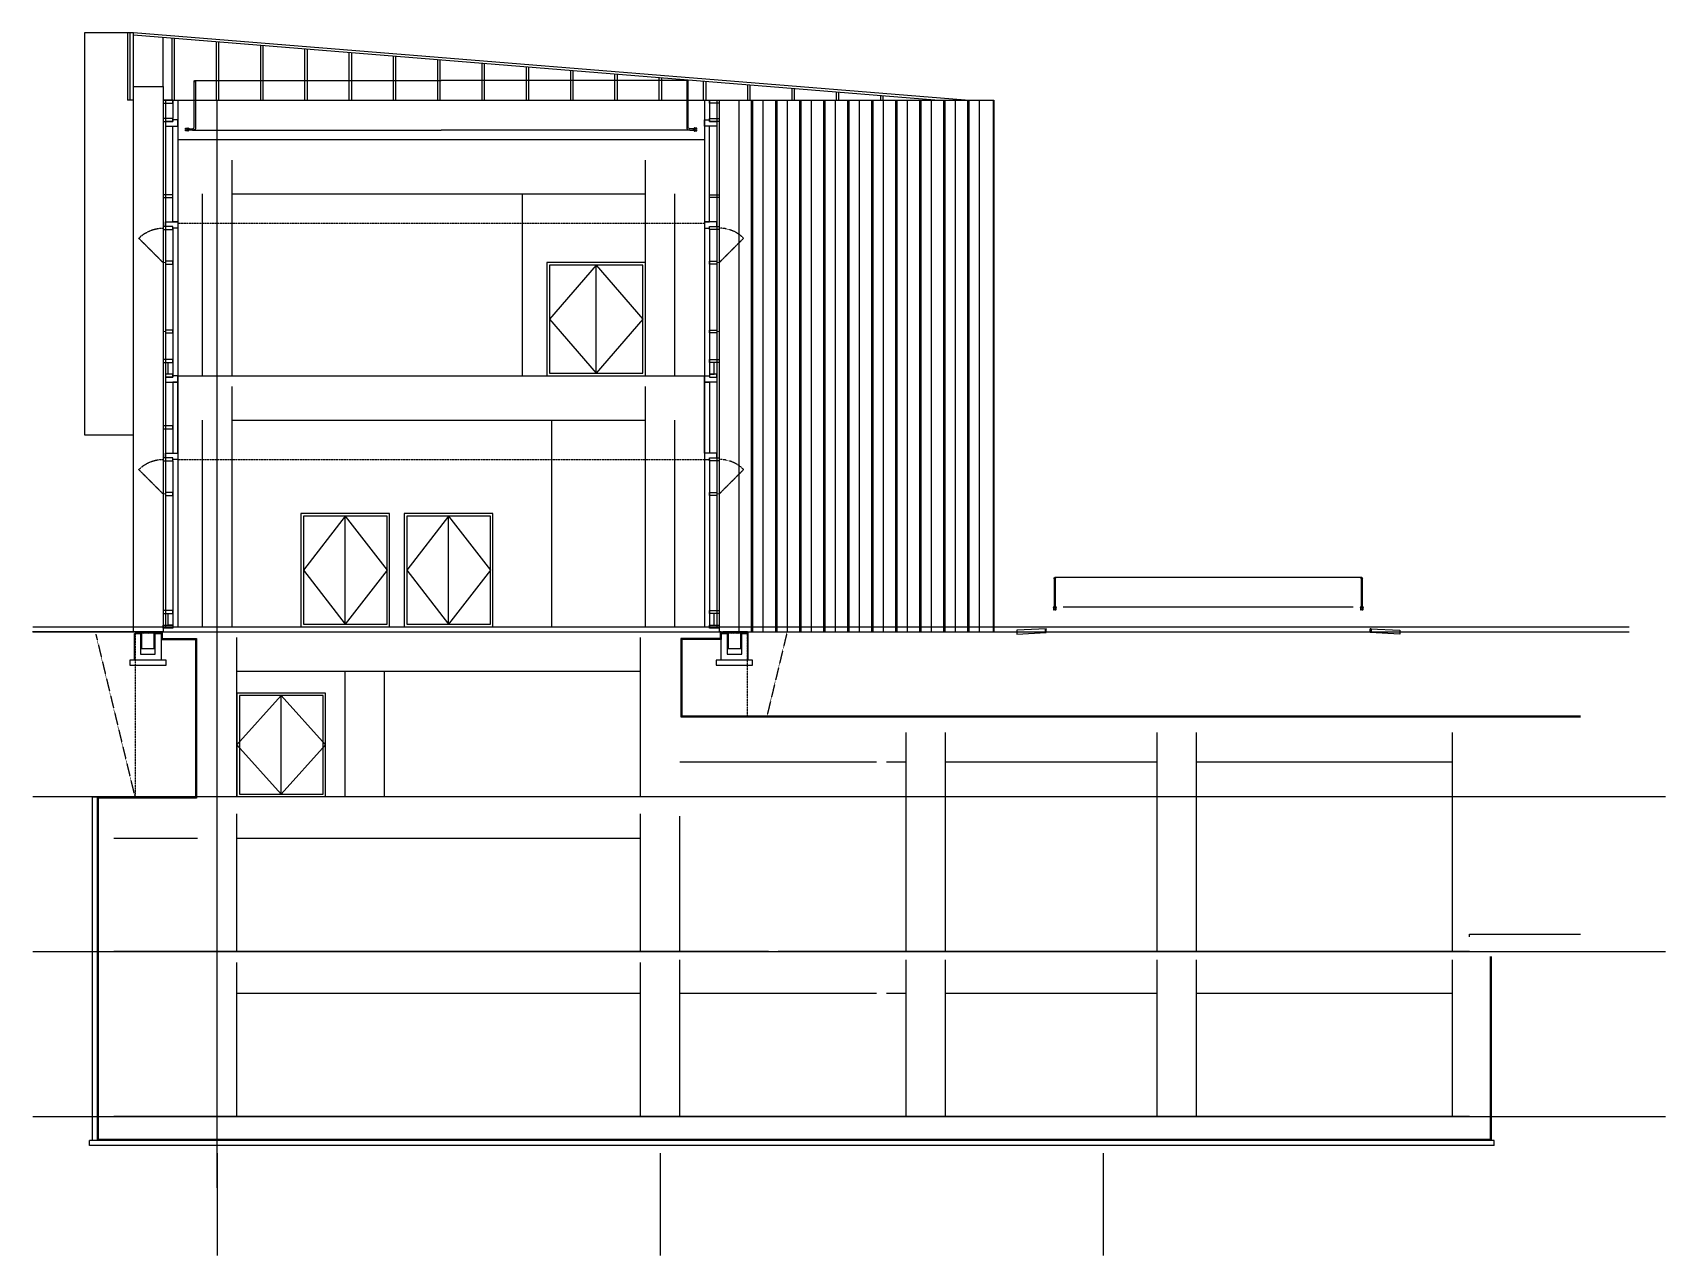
# Model space of a CAD drawing. Extents: x -46296 to 410892, y -132363 to 283170.
# Drawn here: x 31903 to 65083, y 258325 to 283170 of the extents above; entities that cross this region are included whole.
import ezdxf

# ---------------------------------------------------------------- set-up
doc = ezdxf.new("R2010")
doc.units = 0
doc.header["$LTSCALE"] = 5
doc.linetypes.add('DASH', pattern=[0.35, 0.25, -0.1])
doc.layers.get('0').update_dxf_attribs({"linetype": 'CONTINUOUS'})
for name, color, linetype in [('01-标注_轴线坐标', 132, 'CONTINUOUS'), ('05-填充_天正', 26, 'CONTINUOUS'), ('A-C_玻璃幕墙', 140, 'CONTINUOUS'), ('A-C_门', 150, 'CONTINUOUS'), ('A-D_龙骨', 152, 'CONTINUOUS'), ('A-E_栏杆', 232, 'CONTINUOUS'), ('A-O_散水', 134, 'CONTINUOUS'), ('A-SUR_保温', 222, 'CONTINUOUS'), ('A-SUR_吊顶', 40, 'CONTINUOUS'), ('A-SUR_看线', 231, 'CONTINUOUS'), ('A-SUR_面层', 191, 'CONTINUOUS'), ('A-TECH_结构', 21, 'CONTINUOUS'), ('A_STR-砌块墙', 121, 'CONTINUOUS'), ('构造物', 145, 'CONTINUOUS')]:
    doc.layers.add(name, color=color, linetype=linetype)
doc.layers.add('04-不打印_辅助线', color=165, linetype='CONTINUOUS', plot=False)
pattern_1 = [(45, (4697.017, 670), (-17.96051, 17.96051), []), (45, (4714.977, 670), (-17.96051, 17.96051), [12.7, -6.35])]

# ---------------------------------------------------------------- blocks, each defined once
blk = doc.blocks.new('*U163')
blk.add_lwpolyline([(0, 100), (240, 100), (240, 0), (0, 0)], close=True)
blk = doc.blocks.new('幕墙龙骨')
blk.add_lwpolyline([(-200, 30), (-200, -30), (0, -30), (0, 30)], close=True)
blk = doc.blocks.new('A$C7E4F2567')
for points in [[(-150, 0), (1650, 0), (1650, 2300), (-150, 2300)], [(-100, 50), (1600, 50), (1600, 2250), (-100, 2250)]]:
    blk.add_lwpolyline(points, close=True)
for points in [[(750, 2250), (-100, 1150), (750, 50)], [(750, 50), (750, 2250)], [(750, 2250), (1600, 1150), (750, 50)]]:
    blk.add_lwpolyline(points)
blk = doc.blocks.new('A$C0F0450A9')
for points in [[(-125, 0), (-125, -1372)], [(-75, 0), (-75, -1372)], [(16900, -1372), (0, 0)], [(16282, -1372), (0, -50)], [(775, -113), (775, -1372)], [(825, -117), (825, -1372)], [(1675, -186), (1675, -1372)], [(1725, -190), (1725, -1372)], [(2575, -259), (2575, -1372)], [(2625, -263), (2625, -1372)], [(3475, -332), (3475, -1372)], [(3525, -336), (3525, -1372)], [(4375, -405), (4375, -1372)], [(4425, -409), (4425, -1372)], [(5275, -478), (5275, -1372)], [(5325, -483), (5325, -1372)], [(6175, -552), (6175, -1372)], [(6225, -556), (6225, -1372)], [(7075, -625), (7075, -1372)], [(7125, -629), (7125, -1372)], [(7975, -698), (7975, -1372)], [(8025, -702), (8025, -1372)], [(8875, -771), (8875, -1372)], [(8925, -775), (8925, -1372)], [(9775, -844), (9775, -1372)], [(9825, -848), (9825, -1372)], [(10675, -917), (10675, -1372)], [(10725, -921), (10725, -1372)], [(11575, -990), (11575, -1372)], [(11625, -994), (11625, -1372)], [(12475, -1063), (12475, -1372)], [(12525, -1067), (12525, -1372)], [(13375, -1136), (13375, -1372)], [(13425, -1140), (13425, -1372)], [(14275, -1209), (14275, -1372)], [(14325, -1213), (14325, -1372)], [(15175, -1282), (15175, -1372)], [(15225, -1286), (15225, -1372)], [(0, -1372), (-125, -1372)], [(16075, -1355), (16075, -1372)], [(16125, -1360), (16125, -1372)]]:
    blk.add_lwpolyline(points)
blk = doc.blocks.new('yk01')
at = {"const_width": 20}
blk.add_lwpolyline([(-150, 0), (-200, 0)], dxfattribs=at)
blk.add_lwpolyline([(-150, 30), (-150, -30), (0, -30), (0, 30)], close=True)
blk = doc.blocks.new('A$C64AB60F3')
at = {"layer": 'A-D_龙骨', "linetype": 'DASH'}
blk.add_lwpolyline([(0, 0), (495, 495)], dxfattribs=at)
blk.add_arc((0, 0), 700, 45, 90, dxfattribs=at)
blk = doc.blocks.new('dsfs1')
at = {"layer": 'A-E_栏杆'}
for p, q in [((144, 1145), (5150, 1145)), ((37, 165), (7, 165)), ((99, 135), (5150, 135))]:
    blk.add_line(p, q, dxfattribs=at)
for points in [[(7, 165), (99, 165, 0.414214), (129, 195), (129, 1130)], [(159, 1130), (159, 195, -0.414214), (99, 135), (7, 135)], [(-22, 169, 0.038299), (-38, 166), (-38, 158), (-47, 158), (-47, 171, -0.414214), (-40, 178), (-7, 178, -0.414214), (0, 171)], [(0, 129, -0.414214), (-7, 122), (-40, 122, -0.414214), (-47, 129), (-47, 142), (-38, 142), (-38, 134, 0.038299), (-22, 131, 0.038299)], [(-22, 131, 0.022818), (-9, 133), (-9, 167, 0.022818), (-22, 169)]]:
    blk.add_lwpolyline(points, format="xyb", dxfattribs=at)
blk.add_lwpolyline([(7, 116), (0, 116), (0, 184), (7, 184)], close=True, dxfattribs=at)
blk.add_circle((144, 1130), 14.8, dxfattribs=at)
blk = doc.blocks.new('dartt')
at = {"transparency": 33554641}
h = blk.add_hatch(dxfattribs=at)
h.set_pattern_fill('ANSI32', color=26)
h.set_pattern_definition([(45, (1294.211, 122.3605), (-3.367596, 3.367596), []), (45, (1296.4563, 122.3605), (-3.367596, 3.367596), [])])
edge = h.paths.add_edge_path()
edge.add_arc((0, 21), 4, 0, 90)
edge.add_line((0, 25), (0, 0))
edge.add_line((0, 0), (25, 0))
edge.add_arc((21, 0), 4, 0, 90)
edge.add_line((21, 4), (4, 4))
edge.add_line((4, 4), (4, 21))
blk.add_lwpolyline([(0, 25), (0, 0), (25, 0)])
blk.add_lwpolyline([(0, 25), (0, 25, -0.414214), (4, 21), (4, 4), (21, 4, -0.414214), (25, 0), (25, 0)], format="xyb")
blk = doc.blocks.new('drsrtg')
at = {"layer": '05-填充_天正'}
h = blk.add_hatch(dxfattribs=at)
h.set_pattern_fill('ANSI33', color=256, scale=8)
h.set_pattern_definition([(45, (4711.517, 670), (-17.96051, 17.96051), []), (45, (4729.477, 670), (-17.96051, 17.96051), [12.7, -6.35])])
h.paths.add_polyline_path([(-608, 580), (-608, 550), (-513, 550), (-513, 580)])
h = blk.add_hatch(dxfattribs=at)
h.set_pattern_fill('ANSI33', color=256, scale=8)
h.set_pattern_definition(pattern_1)
h.paths.add_polyline_path([(-448, 550), (-448, 580), (-498, 580), (-498, 550)])
h = blk.add_hatch(dxfattribs=at)
h.set_pattern_fill('ANSI33', color=256, scale=8)
h.set_pattern_definition(pattern_1)
h.paths.add_polyline_path([(-383, 550), (-383, 580), (-433, 580), (-433, 550)])
h = blk.add_hatch(dxfattribs=at)
h.set_pattern_fill('ANSI33', color=256, scale=8)
h.set_pattern_definition(pattern_1)
h.paths.add_polyline_path([(-318, 550), (-318, 580), (-368, 580), (-368, 550)])
h = blk.add_hatch(dxfattribs=at)
h.set_pattern_fill('ANSI33', color=256, scale=8)
h.set_pattern_definition(pattern_1)
h.paths.add_polyline_path([(-253, 550), (-253, 580), (-303, 580), (-303, 550)])
h = blk.add_hatch(dxfattribs=at)
h.set_pattern_fill('ANSI33', color=256, scale=8)
h.set_pattern_definition([(45, (4721.517, 670), (-17.96051, 17.96051), []), (45, (4739.477, 670), (-17.96051, 17.96051), [12.7, -6.35])])
h.paths.add_polyline_path([(-108, 550), (-108, 580), (-238, 580), (-238, 550)])
blk.add_lwpolyline([(-500, 550), (-500, 240), (-240, 240), (-240, 550)], dxfattribs=at)
at = {"layer": 'A-SUR_面层'}
for p, q in [((-108, 580), (-608, 580)), ((-608, 550), (-608, 580)), ((-108, 550), (-608, 550)), ((-513, 550), (-513, 580)), ((-498, 550), (-498, 580)), ((-448, 550), (-448, 580)), ((-433, 550), (-433, 580)), ((-383, 550), (-383, 580)), ((-368, 550), (-368, 580)), ((-318, 550), (-318, 580)), ((-303, 550), (-303, 580)), ((-253, 550), (-253, 580)), ((-238, 550), (-238, 580)), ((-108, 550), (-108, 580))]:
    blk.add_line(p, q, dxfattribs=at)
at = {"layer": 'A_STR-砌块墙'}
for points in [[(-640, 540), (-520, 540), (-520, 120), (-220, 120), (-220, 540), (-100, 540), (-100, 0), (-640, 0), (-640, 540)], [(-100, 0), (-740, 0), (-740, -100), (0, -100), (0, 0), (-520, 0)]]:
    blk.add_lwpolyline(points, dxfattribs=at)
at = {"layer": '构造物', "linetype": 'DASH', "ltscale": 0.2}
blk.add_blockref('dartt', (-620, 540), dxfattribs=at)
at = {"layer": '构造物', "linetype": 'DASH', "ltscale": 0.2, "xscale": -1}
blk.add_blockref('dartt', (-100, 540), dxfattribs=at)
blk = doc.blocks.new('0000')
at = {"layer": '05-填充_天正'}
blk.add_lwpolyline([(20, -1), (0, 0), (0, -10), (20, -11)], close=True, dxfattribs=at)
at = {"layer": 'A-O_散水'}
for points in [[(0, -80), (0, 0), (600, -30), (600, -110), (0, -80)], [(20, -1), (20, -81)]]:
    blk.add_lwpolyline(points, dxfattribs=at)

msp = doc.modelspace()

# ---------------------------------------------------------------- linework, layer by layer
at = {"layer": '01-标注_轴线坐标'}
for p, q in [((35655, 260401), (35655, 258325)), ((44655, 260401), (44655, 258325)), ((53655, 260401), (53655, 258325))]:
    msp.add_line(p, q, dxfattribs=at)
at = {"layer": '04-不打印_辅助线'}
msp.add_line((35655, 259698), (35655, 281798), dxfattribs=at)
for points in [[(31904, 271098), (64344, 271098)], [(31904, 270998), (64344, 270998)], [(31904, 267648), (65083, 267648)], [(31904, 264498), (65083, 264498)], [(31904, 261148), (65083, 261148)]]:
    msp.add_lwpolyline(points, dxfattribs=at)
at = {"layer": 'A-C_玻璃幕墙'}
for points in [[(34555, 281798), (34555, 270998)], [(34605, 281798), (34605, 271098)], [(34755, 281798), (34755, 281428)], [(34855, 281798), (34855, 271098)], [(45555, 281798), (45555, 271098)], [(45655, 281798), (45655, 281428)], [(45805, 281798), (45805, 271098)], [(45855, 281798), (45855, 270998)], [(34755, 279198), (34755, 276198)], [(45655, 279168), (45655, 276168)], [(34755, 274468), (34755, 271098)], [(45655, 274498), (45655, 271098)]]:
    msp.add_lwpolyline(points, dxfattribs=at)
at = {"layer": 'A-C_门'}
for points in [[(42355, 276198), (44355, 276198), (44355, 278498), (42355, 278498)], [(42405, 276248), (44305, 276248), (44305, 278448), (42405, 278448)], [(36055, 267648), (37855, 267648), (37855, 269748), (36055, 269748)], [(36105, 267698), (37805, 267698), (37805, 269698), (36105, 269698)]]:
    msp.add_lwpolyline(points, close=True, dxfattribs=at)
for points in [[(43355, 278448), (42405, 277348), (43355, 276248)], [(43355, 276248), (43355, 278448)], [(43355, 278448), (44305, 277348), (43355, 276248)], [(36955, 269698), (36055, 268698), (36955, 267698)], [(36955, 267698), (36955, 269698)], [(36955, 269698), (37855, 268698), (36955, 267698)]]:
    msp.add_lwpolyline(points, dxfattribs=at)
at = {"layer": 'A-D_龙骨'}
for points in [[(34605, 276228), (34605, 276168), (34755, 276168), (34755, 276228)], [(45655, 276228), (45655, 276168), (45805, 276168), (45805, 276228)]]:
    msp.add_lwpolyline(points, close=True, dxfattribs=at)
at = {"layer": 'A-E_栏杆'}
for p, q in [((58913, 272098), (52675, 272098)), ((52690, 271498), (52660, 271498)), ((58927, 271498), (58898, 271498))]:
    msp.add_line(p, q, dxfattribs=at)
for points in [[(52660, 272083), (52660, 271498)], [(52690, 271498), (52690, 272083)], [(58898, 272083), (58898, 271498)], [(58927, 271498), (58927, 272083)]]:
    msp.add_lwpolyline(points, dxfattribs=at)
for points in [[(52641, 271498), (52641, 271491), (52708, 271491), (52708, 271498)], [(58879, 271498), (58879, 271491), (58946, 271491), (58946, 271498)]]:
    msp.add_lwpolyline(points, close=True, dxfattribs=at)
for points in [[(52653, 271491, 0.414214), (52647, 271485), (52647, 271451, 0.414214), (52653, 271444), (52667, 271444), (52667, 271453), (52659, 271453, -0.038299), (52656, 271469, -0.038299)], [(52656, 271469, -0.022818), (52658, 271482), (52692, 271482, -0.022818), (52693, 271469)], [(52693, 271469, -0.038299), (52690, 271453), (52683, 271453), (52683, 271444), (52696, 271444, 0.414214), (52703, 271451), (52703, 271485, 0.414214), (52696, 271491)], [(58891, 271491, 0.414214), (58885, 271485), (58885, 271451, 0.414214), (58891, 271444), (58905, 271444), (58905, 271453), (58897, 271453, -0.038299), (58894, 271469, -0.038299)], [(58894, 271469, -0.022818), (58896, 271482), (58929, 271482, -0.022818), (58931, 271469)], [(58931, 271469, -0.038299), (58928, 271453), (58921, 271453), (58921, 271444), (58934, 271444, 0.414214), (58941, 271451), (58941, 271485, 0.414214), (58934, 271491)]]:
    msp.add_lwpolyline(points, format="xyb", dxfattribs=at)
for centre in [(52675, 272083), (58913, 272083)]:
    msp.add_circle(centre, 14.8, dxfattribs=at)
at = {"layer": 'A-SUR_保温'}
for p, q in [((34515, 270998), (34515, 270838)), ((34515, 270838), (35215, 270838)), ((34535, 270998), (34535, 270858)), ((34535, 270858), (35235, 270858)), ((35215, 270838), (35215, 267638)), ((35235, 270858), (35235, 267618)), ((35215, 267638), (33115, 267638)), ((35235, 267618), (33215, 267618)), ((35555, 267648), (44755, 267648)), ((61525, 260678), (33235, 260678))]:
    msp.add_line(p, q, dxfattribs=at)
for points in [[(34605, 281268), (34855, 281268), (34855, 281398), (34755, 281398), (34755, 281368), (34605, 281368)], [(45805, 281268), (45555, 281268), (45555, 281398), (45655, 281398), (45655, 281368), (45805, 281368)], [(34755, 279328), (34755, 281268), (34855, 281268), (34855, 279328)], [(45655, 279328), (45655, 281268), (45555, 281268), (45555, 279328)], [(34605, 279328), (34855, 279328), (34855, 279198), (34755, 279198), (34755, 279228), (34605, 279228)], [(45805, 279328), (45555, 279328), (45555, 279198), (45655, 279198), (45655, 279228), (45805, 279228)], [(34605, 276068), (34855, 276068), (34855, 276198), (34755, 276198), (34755, 276168), (34605, 276168)], [(45805, 276068), (45555, 276068), (45555, 276198), (45655, 276198), (45655, 276168), (45805, 276168)], [(34605, 274628), (34855, 274628), (34855, 274498), (34755, 274498), (34755, 274528), (34605, 274528)], [(45805, 274628), (45555, 274628), (45555, 274498), (45655, 274498), (45655, 274528), (45805, 274528)]]:
    msp.add_lwpolyline(points, close=True, dxfattribs=at)
for points in [[(34855, 276068), (34755, 276068), (34755, 274628), (34855, 274628), (34855, 276068)], [(45555, 276068), (45655, 276068), (45655, 274628), (45555, 274628), (45555, 276068)], [(34555, 270998), (34515, 270998)], [(45875, 270998), (45875, 270858), (45075, 270858), (45075, 269268), (63355, 269268)], [(45895, 270998), (45895, 270838), (45095, 270838), (45095, 269288), (63355, 269288)], [(45895, 270998), (45855, 270998)], [(33115, 267638), (33115, 260658)], [(33215, 267638), (33215, 260658)], [(33235, 267638), (33235, 260658)], [(61525, 264398), (61525, 260678)], [(61545, 264398), (61545, 260658)], [(61605, 260658), (33055, 260658)], [(33055, 260558), (33055, 260658)], [(61605, 260558), (33055, 260558)], [(61605, 260558), (61605, 260658)]]:
    msp.add_lwpolyline(points, dxfattribs=at)
at = {"layer": 'A-SUR_保温', "linetype": 'DASH'}
for points in [[(33186, 270948), (33985, 267618)], [(33985, 270948), (33985, 267618)], [(46425, 270998), (46425, 269288)], [(47236, 270998), (46826, 269288)]]:
    msp.add_lwpolyline(points, dxfattribs=at)
at = {"layer": 'A-SUR_吊顶', "linetype": 'DASH'}
for p, q in [((34855, 279298), (45555, 279298)), ((34855, 274498), (45555, 274498))]:
    msp.add_line(p, q, dxfattribs=at)
at = {"layer": 'A-SUR_看线'}
for points in [[(32955, 283170), (32955, 274998)], [(33955, 283170), (32955, 283170)], [(33955, 282076), (33955, 283170)], [(34555, 282076), (34555, 283071)], [(33955, 270998), (33955, 282076), (34555, 282076), (34555, 281798)], [(34555, 281798), (51437, 281798)], [(46255, 281798), (46255, 270998)], [(46507, 281798), (46507, 270998)], [(46535, 281798), (46535, 270998)], [(46744, 281798), (46744, 270998)], [(46996, 281798), (46996, 270998)], [(47023, 281798), (47023, 270998)], [(47233, 281798), (47233, 270998)], [(47485, 281798), (47485, 270998)], [(47512, 281798), (47512, 270998)], [(47721, 281798), (47721, 270998)], [(47973, 281798), (47973, 270998)], [(48000, 281798), (48000, 270998)], [(48210, 281798), (48210, 270998)], [(48462, 281798), (48462, 270998)], [(48489, 281798), (48489, 270998)], [(48698, 281798), (48698, 270998)], [(48950, 281798), (48950, 270998)], [(48977, 281798), (48977, 270998)], [(49187, 281798), (49187, 270998)], [(49439, 281798), (49439, 270998)], [(49466, 281798), (49466, 270998)], [(49675, 281798), (49675, 270998)], [(49927, 281798), (49927, 270998)], [(49954, 281798), (49954, 270998)], [(50164, 281798), (50164, 270998)], [(50416, 281798), (50416, 270998)], [(50443, 281798), (50443, 270998)], [(50652, 281798), (50652, 270998)], [(50904, 281798), (50904, 270998)], [(50931, 281798), (50931, 270998)], [(51135, 281798), (51135, 270998)], [(51423, 281798), (51423, 270998)], [(51437, 281798), (51437, 270998)], [(41855, 276198), (41855, 279898)], [(42455, 271098), (42455, 275298)], [(32955, 274998), (33955, 274998)], [(58739, 271498), (52848, 271498)]]:
    msp.add_lwpolyline(points, dxfattribs=at)
at = {"layer": 'A-SUR_面层'}
for points in [[(34855, 280998), (45555, 280998)], [(34855, 276198), (45555, 276198)], [(34555, 271098), (45855, 271098)], [(61105, 264798), (61105, 264848), (63355, 264848)], [(46855, 264498), (33555, 264498)], [(61105, 264498), (47055, 264498)], [(61105, 261148), (33555, 261148)]]:
    msp.add_lwpolyline(points, dxfattribs=at)
at = {"layer": 'A-TECH_结构'}
for points in [[(35955, 276198), (35955, 280578)], [(44355, 276198), (44355, 280578)], [(35355, 276198), (35355, 279898)], [(35955, 279898), (44355, 279898)], [(44955, 276198), (44955, 279898)], [(35955, 271098), (35955, 275978)], [(44355, 271098), (44355, 275978)], [(35355, 271098), (35355, 275298)], [(35955, 275298), (44355, 275298)], [(44955, 271098), (44955, 275298)], [(36055, 267648), (36055, 270878)], [(44255, 267648), (44255, 270878)], [(36055, 270198), (44255, 270198)], [(38255, 267648), (38255, 270198)], [(39055, 267648), (39055, 270198)], [(49655, 264498), (49655, 268948)], [(50455, 264498), (50455, 268948)], [(54754, 264498), (54754, 268948)], [(55554, 264498), (55554, 268948)], [(60755, 264498), (60755, 268948)], [(49055, 268348), (45055, 268348)], [(49655, 268348), (49255, 268348)], [(54754, 268348), (50455, 268348)], [(60755, 268348), (55554, 268348)], [(36055, 264498), (36055, 267298)], [(44255, 264498), (44255, 267298)], [(45055, 264498), (45055, 267248)], [(35255, 266798), (33555, 266798)], [(44255, 266798), (36055, 266798)], [(36055, 261148), (36055, 264278)], [(44255, 261148), (44255, 264278)], [(45055, 261148), (45055, 264328)], [(49655, 261148), (49655, 264328)], [(50455, 261148), (50455, 264328)], [(54754, 261148), (54754, 264328)], [(55554, 261148), (55554, 264328)], [(60755, 261148), (60755, 264328)], [(44255, 263648), (36055, 263648)], [(49055, 263648), (45055, 263648)], [(49655, 263648), (49255, 263648)], [(54754, 263648), (50455, 263648)], [(60755, 263648), (55554, 263648)]]:
    msp.add_lwpolyline(points, dxfattribs=at)
at = {"layer": 'A_STR-砌块墙'}
for points in [[(34007, 270998), (31903, 270998)], [(46435, 270998), (51901, 270998)], [(59686, 270998), (64344, 270998)]]:
    msp.add_lwpolyline(points, dxfattribs=at)

# ---------------------------------------------------------------- block references
for name, p in [('dsfs1', (35055, 281053)), ('A$C64AB60F3', (45855, 278498)), ('A$C64AB60F3', (45855, 273798)), ('drsrtg', (34615, 270418)), ('drsrtg', (46535, 270418)), ('0000', (59086, 271058))]:
    msp.add_blockref(name, p)
at = {"xscale": -1}
for name, p in [('dsfs1', (45355, 281053)), ('A$C64AB60F3', (34555, 278498)), ('A$C64AB60F3', (34555, 273798)), ('0000', (52501, 271058))]:
    msp.add_blockref(name, p, dxfattribs=at)
at = {"layer": 'A-C_门'}
for p in [(37505, 271098), (39605, 271098)]:
    msp.add_blockref('A$C7E4F2567', p, dxfattribs=at)
at = {"layer": 'A-D_龙骨'}
for name, p in [('幕墙龙骨', (34755, 281768)), ('幕墙龙骨', (34755, 281398)), ('幕墙龙骨', (34755, 279848)), ('幕墙龙骨', (34755, 279198)), ('yk01', (34755, 278498)), ('yk01', (34755, 277098)), ('幕墙龙骨', (34755, 276498)), ('幕墙龙骨', (34755, 275148)), ('幕墙龙骨', (34755, 274498)), ('yk01', (34755, 273798)), ('幕墙龙骨', (34755, 271398))]:
    msp.add_blockref(name, p, dxfattribs=at)
at = {"layer": 'A-D_龙骨', "xscale": -1}
for name, p in [('幕墙龙骨', (45655, 281768)), ('幕墙龙骨', (45655, 281398)), ('幕墙龙骨', (45655, 279848)), ('幕墙龙骨', (45655, 279198)), ('yk01', (45655, 278498)), ('yk01', (45655, 277098)), ('幕墙龙骨', (45655, 276498)), ('幕墙龙骨', (45655, 274498)), ('yk01', (45655, 273798)), ('幕墙龙骨', (45655, 271398)), ('幕墙龙骨', (34555, 271098)), ('幕墙龙骨', (45655, 271098))]:
    msp.add_blockref(name, p, dxfattribs=at)
at = {"layer": 'A-SUR_保温', "rotation": 90.00000000000001}
for p in [(34755, 276228), (34755, 271128)]:
    msp.add_blockref('*U163', p, dxfattribs=at)
at = {"layer": 'A-SUR_保温', "xscale": -1, "rotation": 270}
for p in [(45655, 276228), (45655, 271128)]:
    msp.add_blockref('*U163', p, dxfattribs=at)
at = {"layer": 'A-SUR_看线'}
msp.add_blockref('A$C0F0450A9', (33955, 283170), dxfattribs=at)

doc.saveas('drawing.dxf')
